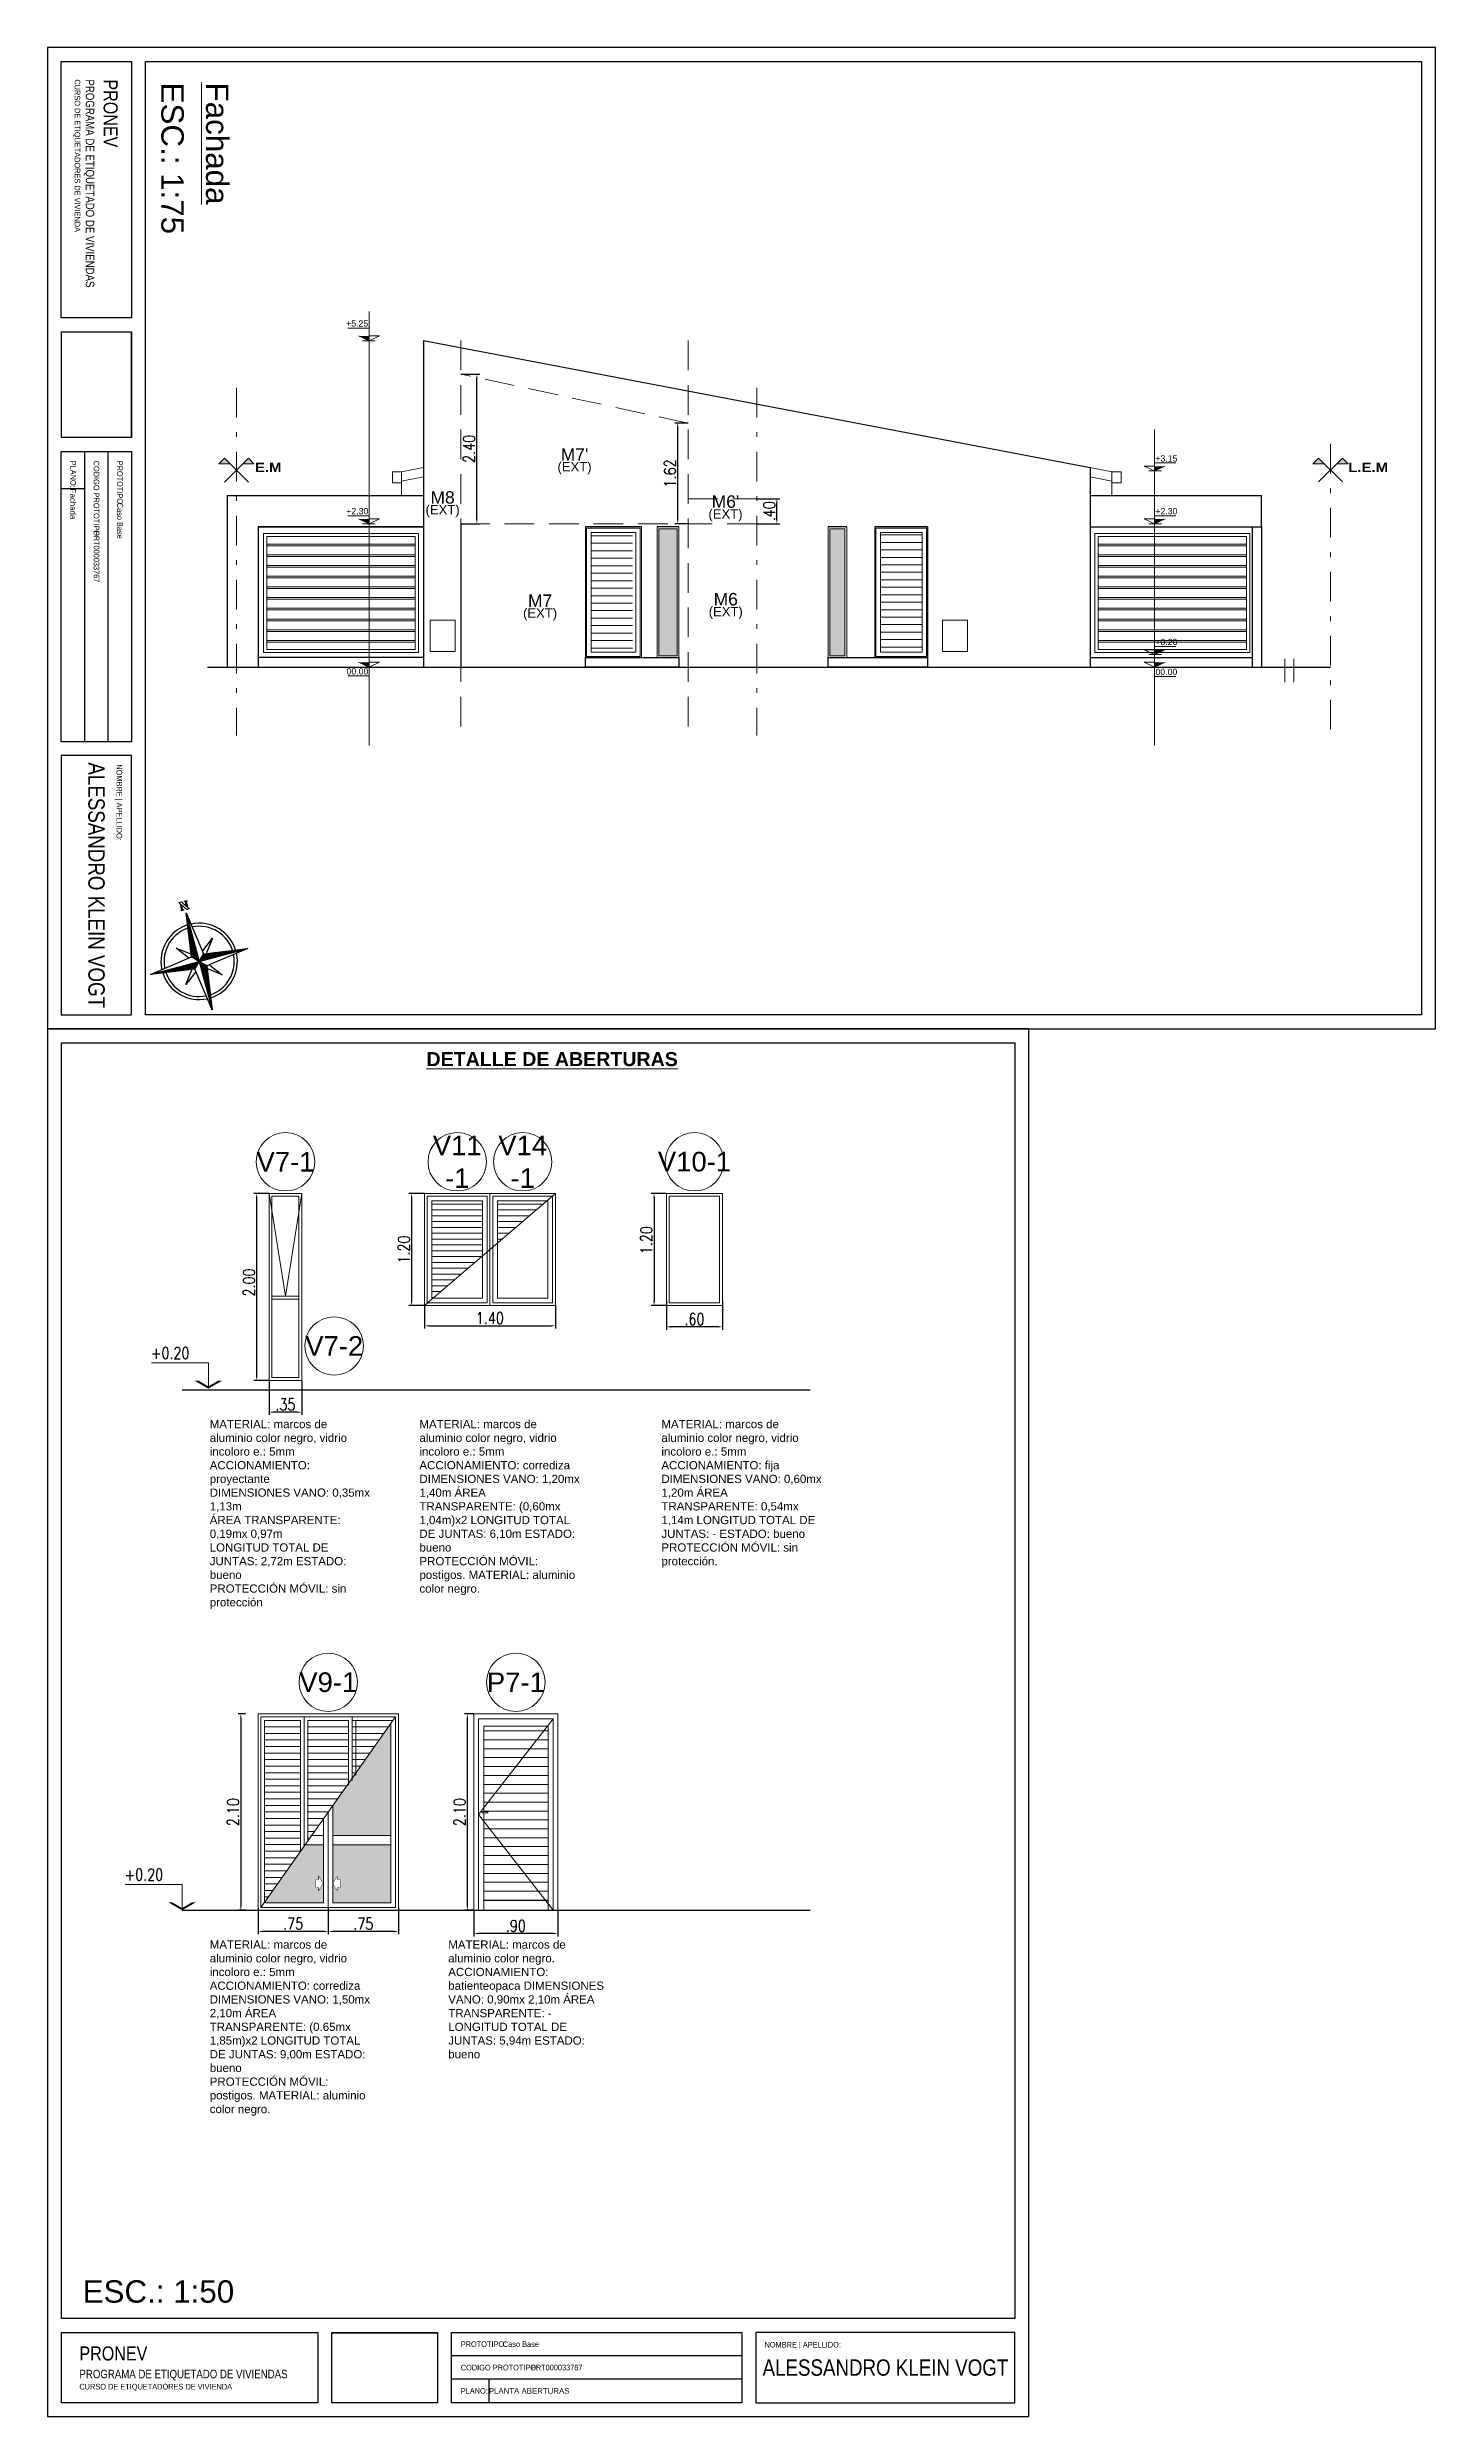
# Model space of a CAD drawing. Header units: millimetres. Extents: x 2761 to 3221, y 1635 to 1962.
# Drawn here: x 3162 to 3191.7, y 1667.9 to 1718.6 of the extents above; entities that cross this region are included whole.
import ezdxf
from ezdxf.enums import TextEntityAlignment as Align

# ---------------------------------------------------------------- set-up
doc = ezdxf.new("R2010")
doc.units = ezdxf.units.MM
for name, pattern in [('ACAD_ISO10W100', [18, 12, -3, 0, -3]), ('DASHDOT', [25.4, 12.7, -6.35, 0, -6.35]), ('DASHED', [19.05, 12.7, -6.35])]:
    doc.linetypes.add(name, pattern=pattern)
doc.layers.get('Defpoints').update_dxf_attribs({"lineweight": 5})
for name, color, linetype, lineweight in [('Aberturas', 239, 'Continuous', 18), ('Cotas', 8, 'Continuous', 15), ('Detalles', 3, 'Continuous', 15), ('Ejes', 3, 'DASHDOT', 13), ('Textos', 3, 'Continuous', 9), ('Vistas', 1, 'Continuous', 20)]:
    doc.layers.add(name, color=color, linetype=linetype, lineweight=lineweight)
doc.layers.add('No View', color=70, linetype='Continuous', plot=False)
doc.styles.add('ARIAL', font='arial.ttf')
doc.styles.add('cotas', font='romans.shx', dxfattribs={"width": 0.8})
doc.styles.get("Standard").update_dxf_attribs({"font": 'arial.ttf'})
doc.linetypes.add('ZIGZAG', pattern='A,0.00254,-5.08,[131,ltypeshp.shx,S=5.08,R=0,X=-5.08,Y=0],-10.16,[131,ltypeshp.shx,S=5.08,R=180,X=5.08,Y=0],-5.08', length=20.32254)
doc.dimstyles.new('Esc 1-50', dxfattribs={"dimtxt": 0.25, "dimasz": 0.09, "dimexe": 0.06, "dimexo": 0, "dimgap": 0.04, "dimtad": 1, "dimlfac": 0.5, "dimzin": 4, "dimdsep": 46, "dimtxsty": 'cotas', "dimcen": 2.5, "dimclrd": 7, "dimclre": 7, "dimclrt": 256, "dimaunit": 1, "dimadec": 0, "dimazin": 0, "dimtfac": 1, "dimtmove": 1, "dimatfit": 3, "dimfxl": 0.06, "dimarcsym": 0})
doc.dimstyles.new('Esc 1-75', dxfattribs={"dimtxt": 0.25, "dimasz": 0.09, "dimexe": 0.06, "dimexo": 0, "dimgap": 0.04, "dimtad": 1, "dimlfac": 0.75, "dimzin": 4, "dimdsep": 46, "dimtxsty": 'cotas', "dimcen": 2.5, "dimclrd": 7, "dimclre": 7, "dimclrt": 256, "dimaunit": 1, "dimadec": 0, "dimazin": 0, "dimtfac": 1, "dimtmove": 1, "dimatfit": 3, "dimfxl": 0.06, "dimarcsym": 0})
picture_1 = doc.add_image_def('image1.png', size_in_pixel=(356, 237))

msp = doc.modelspace()

# ---------------------------------------------------------------- texts
at = {"lineweight": 0, "insert": (3162.579, 1709.203), "char_height": 0.1202, "attachment_point": 4, "rotation": 270, "line_spacing_factor": 0.999934}
msp.add_mtext('{\\C7;Fachada}', dxfattribs=at)
at = {"lineweight": 0, "insert": (3171.475, 1668.496), "char_height": 0.1202, "attachment_point": 4, "line_spacing_factor": 0.999934}
msp.add_mtext('{\\C7;PLANTA ABERTURAS}', dxfattribs=at)
at = {"layer": 'Cotas', "color": 9, "lineweight": 20, "true_color": 0xc7c8ca}
for s, p in [('+5.25', (3168.424, 1712.674)), ('+3.15', (3185.735, 1709.785)), ('+2.30', (3168.426, 1708.657)), ('+2.30', (3185.735, 1708.657)), ('+0.20', (3185.735, 1705.857)), ('00.00', (3168.431, 1705.228)), ('00.00', (3185.738, 1705.217))]:
    msp.add_text(s, height=0.1333, dxfattribs=at).set_placement(p)
at = {"layer": 'Textos', "color": 18, "lineweight": 20, "true_color": 0x000000}
for s, height, p in [('(EXT)', 0.2, (3173.308, 1709.573)), ("M7'", 0.2667, (3173.308, 1709.804)), ('M8', 0.2667, (3170.486, 1708.884)), ('(EXT)', 0.2, (3170.486, 1708.653)), ('(EXT)', 0.2, (3176.538, 1708.564)), ("M6'", 0.2667, (3176.538, 1708.795)), ('(EXT)', 0.2, (3172.572, 1706.442)), ('M7', 0.2667, (3172.572, 1706.673)), ('(EXT)', 0.2, (3176.544, 1706.475)), ('M6', 0.2667, (3176.544, 1706.706))]:
    msp.add_text(s, height=height, dxfattribs=at).set_placement(p, align=Align.CENTER)
at = {"layer": 'Textos', "color": 7, "char_height": 0.48, "width": 9.84104, "attachment_point": 1, "rotation": 270}
for s, insert in [('ESC.: 1:75', (3164.948, 1717.894)), ('{\\LFachada}', (3165.904, 1717.894))]:
    msp.add_mtext(s, dxfattribs=dict(at, insert=insert))
at = {"layer": 'Textos', "color": 9, "true_color": 0xc7c8ca, "insert": (3167.038, 1709.758), "char_height": 0.2, "width": 2.813, "attachment_point": 3}
msp.add_mtext('{\\fArial Black|b0|i0|c0|p34;E.M}', dxfattribs=at)
at = {"layer": 'Textos', "color": 9, "linetype": 'ACAD_ISO10W100', "true_color": 0xc7c8ca, "insert": (3190.714, 1709.758), "char_height": 0.19999, "width": 2.81293, "attachment_point": 3}
msp.add_mtext('{\\fArial Black|b0|i0|c0|p34;L.E.M}', dxfattribs=at)
at = {"layer": 'Textos', "color": 7}
for s, insert, char_height, width, attachment_point in [('{\\fArial|b1|i0|c0|p34;\\LDETALLE DE ABERTURAS}', (3172.83, 1696.995), 0.3, 13.77599, 5), ('ESC.: 1:50', (3162.785, 1670.865), 0.48, 9.84104, 1)]:
    msp.add_mtext(s, dxfattribs=dict(at, insert=insert, char_height=char_height, width=width, attachment_point=attachment_point))
at = {"layer": 'Textos', "lineweight": 18, "char_height": 0.42, "attachment_point": 5, "style": 'ARIAL'}
for s, insert in [('V7-1', (3167.124, 1694.8)), ('V11\\P-1', (3170.799, 1694.8)), ('V14\\P-1', (3172.199, 1694.8)), ('V10-1', (3175.875, 1694.8)), ('V7-2', (3168.167, 1690.859)), ('V9-1', (3168.04, 1683.661)), ('P7-1', (3172.053, 1683.661))]:
    msp.add_mtext(s, dxfattribs=dict(at, insert=insert))
at = {"layer": 'Textos', "width": 3.44618, "attachment_point": 1}
for s, insert, char_height in [('MATERIAL: marcos de aluminio color negro, vidrio incoloro e.: 5mm ACCIONAMIENTO: proyectante \\PDIMENSIONES VANO: 0,35mx 1,13m \\PÁREA TRANSPARENTE: 0,19mx 0,97m \\PLONGITUD TOTAL DE JUNTAS: 2,72m ESTADO: bueno\\PPROTECCIÓN MÓVIL: sin protección', (3165.504, 1689.275), 0.17596), ('MATERIAL: marcos de aluminio color negro, vidrio incoloro e.: 5mm ACCIONAMIENTO: corrediza DIMENSIONES VANO: 1,20mx 1,40m ÁREA TRANSPARENTE: (0,60mx 1,04m)x2 LONGITUD TOTAL DE JUNTAS: 6,10m ESTADO: bueno\\PPROTECCIÓN MÓVIL: postigos. MATERIAL: aluminio color negro.', (3169.99, 1689.275), 0.175965), ('MATERIAL: marcos de aluminio color negro, vidrio incoloro e.: 5mm ACCIONAMIENTO: fija DIMENSIONES VANO: 0,60mx 1,20m ÁREA TRANSPARENTE: 0,54mx 1,14m LONGITUD TOTAL DE JUNTAS: - ESTADO: bueno\\PPROTECCIÓN MÓVIL: sin protección.', (3175.167, 1689.275), 0.175965), ('MATERIAL: marcos de aluminio color negro, vidrio incoloro e.: 5mm ACCIONAMIENTO: corrediza DIMENSIONES VANO: 1,50mx 2,10m ÁREA TRANSPARENTE: (0.65mx 1,85m)x2 LONGITUD TOTAL DE JUNTAS: 9,00m ESTADO: bueno\\PPROTECCIÓN MÓVIL: postigos. MATERIAL: aluminio color negro.', (3165.504, 1678.137), 0.175965), ('MATERIAL: marcos de aluminio color negro. ACCIONAMIENTO: batienteopaca DIMENSIONES VANO: 0,90mx 2,10m ÁREA TRANSPARENTE: -\\PLONGITUD TOTAL DE JUNTAS: 5,94m ESTADO: bueno', (3170.607, 1678.137), 0.175965)]:
    msp.add_mtext(s, dxfattribs=dict(at, insert=insert, char_height=char_height))

# ---------------------------------------------------------------- blocks, each defined once
blk = doc.blocks.new('Rotulo-PRONEV')
at = {"ltscale": 4}
for p, q in [((14.857, 1.299), (8.644, 1.299)), ((14.857, 0.801), (8.644, 0.801))]:
    blk.add_line(p, q, dxfattribs=at)
for points in [[(20.701, 2.099), (0.299, 2.099), (0.299, 29.398), (20.701, 29.398)], [(0.299, 1.797), (5.789, 1.797), (5.789, 0.294), (0.299, 0.294)], [(14.857, 0.296), (8.644, 0.296), (8.644, 1.8), (14.857, 1.8)], [(20.701, 1.8), (15.156, 1.8), (15.156, 0.296), (20.701, 0.296)]]:
    blk.add_lwpolyline(points, close=True, dxfattribs=at)
at = {"layer": 'No View'}
blk.add_line((9.444, 0.801), (9.444, 0.296), dxfattribs=at)
for points in [[(0, 0), (21, 0), (21, 29.7), (0, 29.7)], [(6.088, 1.793), (8.345, 1.793), (8.345, 0.298), (6.088, 0.298)]]:
    blk.add_lwpolyline(points, close=True, dxfattribs=at)
at = {"lineweight": 0, "line_spacing_factor": 0.999934}
for s, insert, char_height, attachment_point in [('{\\fArial Narrow|b0|i0|c0|p34;PROTOTIPO:}', (8.844, 1.55), 0.1202, 4), ('{\\fArial Narrow|b0|i0|c0|p34;Caso Base}', (9.744, 1.55), 0.1202, 4), ('{\\fArial Narrow|b0|i0|c0|p34;NOMBRE | APELLIDO:}', (15.342, 1.599), 0.1202, 1), ('{\\fArial Narrow|b0|i0|c0|p34;CODIGO PROTOTIPO}:', (8.844, 1.048), 0.1202, 4), ('{\\fArial Narrow|b0|i0|c0|p34;PRT000033767}', (10.344, 1.05), 0.1202, 4), ('{\\fArial Narrow|b0|i0|c0|p34;ALESSANDRO KLEIN VOGT}', (17.929, 1.048), 0.35, 5), ('{\\fArial Narrow|b0|i0|c0|p34;PLANO}:', (8.844, 0.55), 0.1202, 4)]:
    blk.add_mtext(s, dxfattribs=dict(at, insert=insert, char_height=char_height, attachment_point=attachment_point))
at = {"lineweight": 0, "insert": (0.685, 1.503), "char_height": 0.1803, "width": 5.63699, "attachment_point": 1, "line_spacing_factor": 0.999934}
blk.add_mtext('{\\fArial Narrow|b0|i0|c0|p34;\\H1.66667x;PRONEV\\P\\H0.6x;PROGRAMA DE ETIQUETADO DE VIVIENDAS \\P\\H0.66667x;CURSO DE ETIQUETADORES DE VIVIENDA}', dxfattribs=at)
image = blk.add_image(picture_1, insert=(6.088, 0.298), size_in_units=(2.257, 1.502))
image.dxf.flags = 7
blk = doc.blocks.new('*D290')
at = {"layer": 'Cotas', "color": 7, "lineweight": -2, "transparency": 16777216}
for p, q in [((3166.269, 1682.983), (3166.109, 1682.983)), ((3166.169, 1682.893), (3166.169, 1678.873)), ((3166.269, 1678.783), (3166.109, 1678.783))]:
    blk.add_line(p, q, dxfattribs=at)
at = {"layer": 'Cotas', "color": 7, "transparency": 16777216}
for points in [[(3166.154, 1682.893), (3166.184, 1682.893), (3166.169, 1682.983)], [(3166.154, 1678.873), (3166.184, 1678.873), (3166.169, 1678.783)]]:
    blk.add_solid(points, dxfattribs=at)
at = {"layer": 'Defpoints', "color": 0, "transparency": 16777216}
for p in [(3166.269, 1682.983), (3166.169, 1678.783), (3166.269, 1678.783)]:
    blk.add_point(p, dxfattribs=at)
at = {"layer": 'Cotas', "transparency": 16777216, "insert": (3166.004, 1680.883), "char_height": 0.25, "attachment_point": 5, "rotation": 90, "style": 'cotas'}
blk.add_mtext('2.10', dxfattribs=at)
blk = doc.blocks.new('Sbpln082')
at = {"color": 0, "linetype": 'ByBlock', "const_width": 0.019}
blk.add_lwpolyline([(0, 0), (-0.23, 0.38), (-0.23, 0.21), (-0.38, 0.21), (-0.38, 0), (-0.38, -0.21), (-0.23, -0.21), (-0.23, -0.38)], close=True, dxfattribs=at)
blk.add_lwpolyline([(0, 0), (-0.23, 0.38), (-0.23, 0.21), (-0.38, 0.21), (-0.38, 0), (-0.38, -0.21), (-0.23, -0.21), (-0.23, -0.38)], close=True, dxfattribs=at)
blk = doc.blocks.new('*D292')
at = {"layer": 'Cotas', "color": 7, "lineweight": -2, "transparency": 16777216}
for p, q in [((3166.539, 1678.843), (3166.539, 1678.268)), ((3168.039, 1678.843), (3168.039, 1678.268)), ((3167.949, 1678.328), (3166.629, 1678.328))]:
    blk.add_line(p, q, dxfattribs=at)
at = {"layer": 'Cotas', "color": 7, "transparency": 16777216}
for points in [[(3166.629, 1678.343), (3166.629, 1678.313), (3166.539, 1678.328)], [(3167.949, 1678.343), (3167.949, 1678.313), (3168.039, 1678.328)]]:
    blk.add_solid(points, dxfattribs=at)
at = {"layer": 'Defpoints', "color": 0, "transparency": 16777216}
for p in [(3166.539, 1678.843), (3168.039, 1678.843), (3166.539, 1678.328)]:
    blk.add_point(p, dxfattribs=at)
at = {"layer": 'Cotas', "transparency": 16777216, "insert": (3167.289, 1678.493), "char_height": 0.25, "attachment_point": 5, "style": 'cotas'}
blk.add_mtext('.75', dxfattribs=at)
blk = doc.blocks.new('*D291')
at = {"layer": 'Cotas', "color": 7, "lineweight": -2, "transparency": 16777216}
for p, q in [((3168.039, 1678.843), (3168.039, 1678.268)), ((3169.539, 1678.843), (3169.539, 1678.268)), ((3169.449, 1678.328), (3168.129, 1678.328))]:
    blk.add_line(p, q, dxfattribs=at)
at = {"layer": 'Cotas', "color": 7, "transparency": 16777216}
for points in [[(3168.129, 1678.343), (3168.129, 1678.313), (3168.039, 1678.328)], [(3169.449, 1678.343), (3169.449, 1678.313), (3169.539, 1678.328)]]:
    blk.add_solid(points, dxfattribs=at)
at = {"layer": 'Defpoints', "color": 0, "transparency": 16777216}
for p in [(3168.039, 1678.843), (3169.539, 1678.843), (3168.039, 1678.328)]:
    blk.add_point(p, dxfattribs=at)
at = {"layer": 'Cotas', "transparency": 16777216, "insert": (3168.789, 1678.493), "char_height": 0.25, "attachment_point": 5, "style": 'cotas'}
blk.add_mtext('.75', dxfattribs=at)
blk = doc.blocks.new('*D293')
at = {"layer": 'Cotas', "color": 7, "lineweight": -2, "transparency": 16777216}
for p, q in [((3171.152, 1682.983), (3170.955, 1682.983)), ((3171.015, 1682.893), (3171.015, 1678.873)), ((3171.152, 1678.783), (3170.955, 1678.783))]:
    blk.add_line(p, q, dxfattribs=at)
at = {"layer": 'Cotas', "color": 7, "transparency": 16777216}
for points in [[(3171, 1682.893), (3171.03, 1682.893), (3171.015, 1682.983)], [(3171, 1678.873), (3171.03, 1678.873), (3171.015, 1678.783)]]:
    blk.add_solid(points, dxfattribs=at)
at = {"layer": 'Defpoints', "color": 0, "transparency": 16777216}
for p in [(3171.152, 1682.983), (3171.015, 1678.783), (3171.152, 1678.783)]:
    blk.add_point(p, dxfattribs=at)
at = {"layer": 'Cotas', "transparency": 16777216, "insert": (3170.85, 1680.883), "char_height": 0.25, "attachment_point": 5, "rotation": 90, "style": 'cotas'}
blk.add_mtext('2.10', dxfattribs=at)
blk = doc.blocks.new('*D294')
at = {"layer": 'Cotas', "color": 7, "lineweight": -2, "transparency": 16777216}
for p, q in [((3171.152, 1678.783), (3171.152, 1678.224)), ((3172.952, 1678.783), (3172.952, 1678.224)), ((3172.862, 1678.284), (3171.242, 1678.284))]:
    blk.add_line(p, q, dxfattribs=at)
at = {"layer": 'Cotas', "color": 7, "transparency": 16777216}
for points in [[(3171.242, 1678.299), (3171.242, 1678.269), (3171.152, 1678.284)], [(3172.862, 1678.299), (3172.862, 1678.269), (3172.952, 1678.284)]]:
    blk.add_solid(points, dxfattribs=at)
at = {"layer": 'Defpoints', "color": 0, "transparency": 16777216}
for p in [(3171.152, 1678.783), (3172.952, 1678.783), (3171.152, 1678.284)]:
    blk.add_point(p, dxfattribs=at)
at = {"layer": 'Cotas', "transparency": 16777216, "insert": (3172.052, 1678.449), "char_height": 0.25, "attachment_point": 5, "style": 'cotas'}
blk.add_mtext('.90', dxfattribs=at)
blk = doc.blocks.new('*D299')
at = {"layer": 'Cotas', "color": 7, "lineweight": -2, "transparency": 16777216}
for p, q in [((3170.098, 1694.122), (3169.762, 1694.122)), ((3169.822, 1694.032), (3169.822, 1691.812)), ((3170.098, 1691.722), (3169.762, 1691.722))]:
    blk.add_line(p, q, dxfattribs=at)
at = {"layer": 'Cotas', "color": 7, "transparency": 16777216}
for points in [[(3169.807, 1694.032), (3169.837, 1694.032), (3169.822, 1694.122)], [(3169.807, 1691.812), (3169.837, 1691.812), (3169.822, 1691.722)]]:
    blk.add_solid(points, dxfattribs=at)
at = {"layer": 'Defpoints', "color": 0, "transparency": 16777216}
for p in [(3170.098, 1694.122), (3169.822, 1691.722), (3170.098, 1691.722)]:
    blk.add_point(p, dxfattribs=at)
at = {"layer": 'Cotas', "transparency": 16777216, "insert": (3169.657, 1692.922), "char_height": 0.25, "attachment_point": 5, "rotation": 90, "style": 'cotas'}
blk.add_mtext('1.20', dxfattribs=at)
blk = doc.blocks.new('*D300')
at = {"layer": 'Cotas', "color": 7, "lineweight": -2, "transparency": 16777216}
for p, q in [((3170.098, 1691.722), (3170.098, 1691.23)), ((3172.898, 1691.722), (3172.898, 1691.23)), ((3170.188, 1691.29), (3172.808, 1691.29))]:
    blk.add_line(p, q, dxfattribs=at)
at = {"layer": 'Cotas', "color": 7, "transparency": 16777216}
for points in [[(3170.188, 1691.305), (3170.188, 1691.275), (3170.098, 1691.29)], [(3172.808, 1691.305), (3172.808, 1691.275), (3172.898, 1691.29)]]:
    blk.add_solid(points, dxfattribs=at)
at = {"layer": 'Defpoints', "color": 0, "transparency": 16777216}
for p in [(3170.098, 1691.722), (3172.898, 1691.722), (3172.898, 1691.29)]:
    blk.add_point(p, dxfattribs=at)
at = {"layer": 'Cotas', "transparency": 16777216, "insert": (3171.498, 1691.455), "char_height": 0.25, "attachment_point": 5, "style": 'cotas'}
blk.add_mtext('1.40', dxfattribs=at)
blk = doc.blocks.new('*D295')
at = {"layer": 'Cotas', "color": 7, "lineweight": -2, "transparency": 16777216}
for p, q in [((3175.275, 1694.122), (3174.95, 1694.122)), ((3175.01, 1694.032), (3175.01, 1691.812)), ((3175.275, 1691.722), (3174.95, 1691.722))]:
    blk.add_line(p, q, dxfattribs=at)
at = {"layer": 'Cotas', "color": 7, "transparency": 16777216}
for points in [[(3174.995, 1694.032), (3175.025, 1694.032), (3175.01, 1694.122)], [(3174.995, 1691.812), (3175.025, 1691.812), (3175.01, 1691.722)]]:
    blk.add_solid(points, dxfattribs=at)
at = {"layer": 'Defpoints', "color": 0, "transparency": 16777216}
for p in [(3175.275, 1694.122), (3175.01, 1691.722), (3175.275, 1691.722)]:
    blk.add_point(p, dxfattribs=at)
at = {"layer": 'Cotas', "transparency": 16777216, "insert": (3174.845, 1693.122), "char_height": 0.25, "attachment_point": 5, "rotation": 90, "style": 'cotas'}
blk.add_mtext('1.20', dxfattribs=at)
blk = doc.blocks.new('*D296')
at = {"layer": 'Cotas', "color": 7, "lineweight": -2, "transparency": 16777216}
for p, q in [((3175.275, 1691.822), (3175.275, 1691.207)), ((3176.472, 1691.822), (3176.472, 1691.207)), ((3176.382, 1691.267), (3175.365, 1691.267))]:
    blk.add_line(p, q, dxfattribs=at)
at = {"layer": 'Cotas', "color": 7, "transparency": 16777216}
for points in [[(3175.365, 1691.282), (3175.365, 1691.252), (3175.275, 1691.267)], [(3176.382, 1691.282), (3176.382, 1691.252), (3176.472, 1691.267)]]:
    blk.add_solid(points, dxfattribs=at)
at = {"layer": 'Defpoints', "color": 0, "transparency": 16777216}
for p in [(3175.275, 1691.822), (3176.472, 1691.822), (3175.275, 1691.267)]:
    blk.add_point(p, dxfattribs=at)
at = {"layer": 'Cotas', "transparency": 16777216, "insert": (3175.874, 1691.432), "char_height": 0.25, "attachment_point": 5, "style": 'cotas'}
blk.add_mtext('.60', dxfattribs=at)
blk = doc.blocks.new('*D297')
at = {"layer": 'Cotas', "color": 7, "lineweight": -2, "transparency": 16777216}
for p, q in [((3166.774, 1694.122), (3166.448, 1694.122)), ((3166.508, 1694.032), (3166.508, 1690.212)), ((3166.774, 1690.122), (3166.448, 1690.122))]:
    blk.add_line(p, q, dxfattribs=at)
at = {"layer": 'Cotas', "color": 7, "transparency": 16777216}
for points in [[(3166.493, 1694.032), (3166.523, 1694.032), (3166.508, 1694.122)], [(3166.493, 1690.212), (3166.523, 1690.212), (3166.508, 1690.122)]]:
    blk.add_solid(points, dxfattribs=at)
at = {"layer": 'Defpoints', "color": 0, "transparency": 16777216}
for p in [(3166.774, 1694.122), (3166.508, 1690.122), (3166.774, 1690.122)]:
    blk.add_point(p, dxfattribs=at)
at = {"layer": 'Cotas', "transparency": 16777216, "insert": (3166.343, 1692.217), "char_height": 0.25, "attachment_point": 5, "rotation": 90, "style": 'cotas'}
blk.add_mtext('2.00', dxfattribs=at)
blk = doc.blocks.new('*D298')
at = {"layer": 'Cotas', "color": 7, "lineweight": -2, "transparency": 16777216}
for p, q in [((3166.774, 1690.122), (3166.774, 1689.382)), ((3167.471, 1690.122), (3167.471, 1689.382)), ((3167.381, 1689.442), (3166.864, 1689.442))]:
    blk.add_line(p, q, dxfattribs=at)
at = {"layer": 'Cotas', "color": 7, "transparency": 16777216}
for points in [[(3166.864, 1689.457), (3166.864, 1689.427), (3166.774, 1689.442)], [(3167.381, 1689.457), (3167.381, 1689.427), (3167.471, 1689.442)]]:
    blk.add_solid(points, dxfattribs=at)
at = {"layer": 'Defpoints', "color": 0, "transparency": 16777216}
for p in [(3166.774, 1690.122), (3167.471, 1690.122), (3166.774, 1689.442)]:
    blk.add_point(p, dxfattribs=at)
at = {"layer": 'Cotas', "transparency": 16777216, "insert": (3167.122, 1689.607), "char_height": 0.25, "attachment_point": 5, "style": 'cotas'}
blk.add_mtext('.35', dxfattribs=at)
blk = doc.blocks.new('Nivel-i')
at = {"color": 0, "linetype": 'ByBlock'}
for q in [(-1.219, 0.55), (0, 0)]:
    blk.add_line((0, 0.55), q, dxfattribs=at)
for points in [[(-0.292, 0.168), (-0.208, 0.168), (0, 0), (0, 0.048)], [(0.292, 0.168), (0.208, 0.168), (0, 0), (0, 0.048)]]:
    blk.add_solid(points, dxfattribs=at)
at = {"color": 0, "linetype": 'ByBlock', "style": 'cotas', "width": 0.8}
blk.add_attdef('NIVEL', (-1.227, 0.638), '', height=0.25, dxfattribs=at)
blk = doc.blocks.new('*X5')
at = {"color": 0, "linetype": 'ByBlock'}
for p, q in [((-217.53, 160.5), (-217.53, 160.5)), ((-217.52, 160.498), (-217.52, 160.5)), ((-217.51, 160.497), (-217.51, 160.5)), ((-217.5, 160.496), (-217.5, 160.5)), ((-217.49, 160.494), (-217.49, 160.5)), ((-217.48, 160.493), (-217.48, 160.5)), ((-217.47, 160.491), (-217.47, 160.5)), ((-217.46, 160.49), (-217.46, 160.5)), ((-217.45, 160.488), (-217.45, 160.5)), ((-217.44, 160.487), (-217.44, 160.5)), ((-217.43, 160.486), (-217.43, 160.5)), ((-217.42, 160.484), (-217.42, 160.5)), ((-217.41, 160.483), (-217.41, 160.5)), ((-217.4, 160.481), (-217.4, 160.5)), ((-217.39, 160.48), (-217.39, 160.5)), ((-217.38, 160.478), (-217.38, 160.5)), ((-217.37, 160.477), (-217.37, 160.5)), ((-217.36, 160.476), (-217.36, 160.5)), ((-217.35, 160.474), (-217.35, 160.5)), ((-217.34, 160.473), (-217.34, 160.5)), ((-217.33, 160.471), (-217.33, 160.5)), ((-217.32, 160.47), (-217.32, 160.5)), ((-217.31, 160.468), (-217.31, 160.5)), ((-217.3, 160.467), (-217.3, 160.5)), ((-217.29, 160.466), (-217.29, 160.5)), ((-217.28, 160.464), (-217.28, 160.5)), ((-217.27, 160.463), (-217.27, 160.5)), ((-217.26, 160.461), (-217.26, 160.5)), ((-217.25, 160.46), (-217.25, 160.5)), ((-217.24, 160.458), (-217.24, 160.5)), ((-217.23, 160.457), (-217.23, 160.5)), ((-217.22, 160.456), (-217.22, 160.5)), ((-217.21, 160.454), (-217.21, 160.5)), ((-217.2, 160.453), (-217.2, 160.5)), ((-217.19, 160.451), (-217.19, 160.5)), ((-217.18, 160.45), (-217.18, 160.5)), ((-217.17, 160.448), (-217.17, 160.5)), ((-217.16, 160.447), (-217.16, 160.5)), ((-217.15, 160.446), (-217.15, 160.5)), ((-217.14, 160.444), (-217.14, 160.5)), ((-217.13, 160.443), (-217.13, 160.5)), ((-217.12, 160.441), (-217.12, 160.5)), ((-217.11, 160.44), (-217.11, 160.5)), ((-217.1, 160.438), (-217.1, 160.5)), ((-217.09, 160.441), (-217.09, 160.5)), ((-217.08, 160.451), (-217.08, 160.5)), ((-217.07, 160.461), (-217.07, 160.5)), ((-217.06, 160.471), (-217.06, 160.5)), ((-217.05, 160.481), (-217.05, 160.5)), ((-217.04, 160.491), (-217.04, 160.5))]:
    blk.add_line(p, q, dxfattribs=at)
blk = doc.blocks.new('Sbpln014')
at = {"color": 0, "linetype": 'ByBlock'}
for p, q in [((-0.156, 0.156), (0, 1.25)), ((0, 1.25), (0.156, 0.156)), ((0, 1.25), (0, 0)), ((-1.25, 0), (-0.156, 0.156)), ((-0.156, -0.156), (-1.25, 0)), ((0, 0), (-1.25, 0)), ((-0.234, 0.156), (-0.469, 0.469)), ((-0.469, 0.469), (-0.156, 0.234)), ((-0.156, 0.156), (0, 0)), ((-0.156, -0.156), (0, 0)), ((0, 0), (0.156, 0.156)), ((0, 0), (0.156, -0.156)), ((0, 0), (0, -1.25)), ((1.25, 0), (0, 0)), ((0.156, 0.234), (0.469, 0.469)), ((0.156, 0.156), (1.25, 0)), ((0.469, 0.469), (0.234, 0.156)), ((-0.469, -0.469), (-0.234, -0.156)), ((-0.156, -0.234), (-0.469, -0.469)), ((0, -1.25), (-0.156, -0.156)), ((0.156, -0.156), (0, -1.25)), ((1.25, 0), (0.156, -0.156)), ((0.469, -0.469), (0.156, -0.234)), ((0.234, -0.156), (0.469, -0.469))]:
    blk.add_line(p, q, dxfattribs=at)
blk.add_lwpolyline([(1.348, 0.064), (1.348, 0.044), (1.328, 0.044), (1.328, 0.103), (1.348, 0.103), (1.348, 0.083), (1.523, 0.083), (1.523, 0.103), (1.543, 0.103), (1.543, 0.044), (1.387, -0.053), (1.523, -0.053), (1.523, -0.034), (1.543, -0.034), (1.543, -0.092), (1.523, -0.092), (1.523, -0.073), (1.348, -0.073), (1.348, -0.092), (1.328, -0.092), (1.328, -0.034), (1.484, 0.064), (1.348, 0.064)], dxfattribs=at)
for radius, start, end in [(0.95, 92.58912, 177.41088), (0.873, 93.5464, 176.4536), (0.95, 0, 87.41088), (0.873, 0, 86.4536), (0.95, 182.58912, 267.41088), (0.873, 183.5464, 266.4536), (0.95, 270, 357.41088), (0.873, 270, 356.4536)]:
    blk.add_arc((0, 0), radius, start, end, dxfattribs=at)
for p, xscale, yscale, zscale, rotation in [((-401.25, -542.578), 2.499999999999996, 2.499999999999996, 2.499999999999996, 270), ((-542.578, 401.25), 2.5, 2.5, 2.5, 180), ((401.25, 542.578), 2.5, 2.5, 2.5, 90)]:
    blk.add_blockref('*X5', p, dxfattribs=dict(at, xscale=xscale, yscale=yscale, zscale=zscale, rotation=rotation))
at = {"color": 0, "linetype": 'ByBlock', "xscale": 2.5, "yscale": 2.5, "zscale": 2.5}
blk.add_blockref('*X5', (542.578, -401.25), dxfattribs=at)
blk = doc.blocks.new('*D328')
at = {"layer": 'Cotas', "color": 7, "lineweight": -2, "transparency": 16777216}
for p, q in [((3177.208, 1708.988), (3177.698, 1708.988)), ((3177.638, 1708.545), (3177.638, 1708.898)), ((3177.208, 1708.455), (3177.698, 1708.455))]:
    blk.add_line(p, q, dxfattribs=at)
at = {"layer": 'Cotas', "color": 7, "transparency": 16777216}
for points in [[(3177.623, 1708.898), (3177.653, 1708.898), (3177.638, 1708.988)], [(3177.623, 1708.545), (3177.653, 1708.545), (3177.638, 1708.455)]]:
    blk.add_solid(points, dxfattribs=at)
at = {"layer": 'Defpoints', "color": 0, "transparency": 16777216}
for p in [(3177.208, 1708.988), (3177.638, 1708.988), (3177.208, 1708.455)]:
    blk.add_point(p, dxfattribs=at)
at = {"layer": 'Cotas', "transparency": 16777216, "insert": (3177.473, 1708.721), "char_height": 0.25, "attachment_point": 5, "rotation": 90, "style": 'cotas'}
blk.add_mtext('.40', dxfattribs=at)
blk = doc.blocks.new('*D329')
at = {"layer": 'Cotas', "color": 7, "lineweight": -2, "transparency": 16777216}
for p, q in [((3175.741, 1710.608), (3175.456, 1710.608)), ((3175.516, 1708.545), (3175.516, 1710.518)), ((3175.741, 1708.455), (3175.456, 1708.455))]:
    blk.add_line(p, q, dxfattribs=at)
at = {"layer": 'Cotas', "color": 7, "transparency": 16777216}
for points in [[(3175.501, 1710.518), (3175.531, 1710.518), (3175.516, 1710.608)], [(3175.501, 1708.545), (3175.531, 1708.545), (3175.516, 1708.455)]]:
    blk.add_solid(points, dxfattribs=at)
at = {"layer": 'Defpoints', "color": 0, "transparency": 16777216}
for p in [(3175.516, 1710.608), (3175.741, 1710.608), (3175.741, 1708.455)]:
    blk.add_point(p, dxfattribs=at)
at = {"layer": 'Cotas', "transparency": 16777216, "insert": (3175.351, 1709.531), "char_height": 0.25, "attachment_point": 5, "rotation": 90, "style": 'cotas'}
blk.add_mtext('1.62', dxfattribs=at)
blk = doc.blocks.new('*D330')
at = {"layer": 'Cotas', "color": 7, "lineweight": -2, "transparency": 16777216}
for p, q in [((3170.875, 1711.658), (3171.279, 1711.658)), ((3171.219, 1708.545), (3171.219, 1711.568)), ((3170.875, 1708.455), (3171.279, 1708.455))]:
    blk.add_line(p, q, dxfattribs=at)
at = {"layer": 'Cotas', "color": 7, "transparency": 16777216}
for points in [[(3171.204, 1711.568), (3171.234, 1711.568), (3171.219, 1711.658)], [(3171.204, 1708.545), (3171.234, 1708.545), (3171.219, 1708.455)]]:
    blk.add_solid(points, dxfattribs=at)
at = {"layer": 'Defpoints', "color": 0, "transparency": 16777216}
for p in [(3170.875, 1711.658), (3171.219, 1711.658), (3170.875, 1708.455)]:
    blk.add_point(p, dxfattribs=at)
at = {"layer": 'Cotas', "transparency": 16777216, "insert": (3171.054, 1710.056), "char_height": 0.25, "attachment_point": 5, "rotation": 90, "style": 'cotas'}
blk.add_mtext('2.40', dxfattribs=at)

# ---------------------------------------------------------------- dimensions: what is measured, and where the dimension line sits
at = {"layer": 'Cotas', "color": 0}
for base, p1, p2, picture, middle in [((3171.219, 1711.658), (3170.875, 1708.455), (3170.875, 1711.658), '*D330', (3171.054, 1710.056)), ((3175.5158, 1710.6081), (3175.7412, 1708.4547), (3175.7412, 1710.6081), '*D329', (3175.3508, 1709.5314)), ((3177.638, 1708.988), (3177.208, 1708.455), (3177.208, 1708.988), '*D328', (3177.473, 1708.721))]:
    dim = msp.add_linear_dim(base=base, p1=p1, p2=p2, angle=90, dimstyle='Esc 1-75', dxfattribs=at)
    dim.commit()
    dim.dimension.update_dxf_attribs({"geometry": picture, "text_midpoint": middle})
at = {"layer": 'Cotas'}
for base, p1, p2, picture, middle in [((3166.508, 1690.122), (3166.774, 1694.122), (3166.774, 1690.122), '*D297', (3166.508, 1692.217)), ((3175.01, 1691.722), (3175.275, 1694.122), (3175.275, 1691.722), '*D295', (3175.01, 1693.122))]:
    dim = msp.add_linear_dim(base=base, p1=p1, p2=p2, angle=90, dimstyle='Esc 1-50', dxfattribs=at)
    dim.commit()
    dim.dimension.update_dxf_attribs({"geometry": picture, "text_midpoint": middle, "dimtype": 160})
for base, p1, p2, picture, middle in [((3169.822, 1691.722), (3170.098, 1694.122), (3170.098, 1691.722), '*D299', (3169.657, 1692.922)), ((3166.169, 1678.783), (3166.269, 1682.983), (3166.269, 1678.783), '*D290', (3166.004, 1680.883)), ((3171.015, 1678.783), (3171.152, 1682.983), (3171.152, 1678.783), '*D293', (3170.85, 1680.883))]:
    dim = msp.add_linear_dim(base=base, p1=p1, p2=p2, angle=90, dimstyle='Esc 1-50', dxfattribs=at)
    dim.commit()
    dim.dimension.update_dxf_attribs({"geometry": picture, "text_midpoint": middle})
for base, p1, p2, picture, middle in [((3172.898, 1691.29), (3170.098, 1691.722), (3172.898, 1691.722), '*D300', (3171.498, 1691.455)), ((3175.275, 1691.267), (3176.472, 1691.822), (3175.275, 1691.822), '*D296', (3175.874, 1691.432)), ((3166.774, 1689.442), (3167.471, 1690.122), (3166.774, 1690.122), '*D298', (3167.122, 1689.607)), ((3166.539, 1678.328), (3168.039, 1678.843), (3166.539, 1678.843), '*D292', (3167.289, 1678.493)), ((3168.039, 1678.328), (3169.539, 1678.843), (3168.039, 1678.843), '*D291', (3168.789, 1678.493)), ((3171.152, 1678.284), (3172.952, 1678.783), (3171.152, 1678.783), '*D294', (3172.052, 1678.449))]:
    dim = msp.add_linear_dim(base=base, p1=p1, p2=p2, dimstyle='Esc 1-50', dxfattribs=at)
    dim.commit()
    dim.dimension.update_dxf_attribs({"geometry": picture, "text_midpoint": middle})

# ---------------------------------------------------------------- hatches: boundary and pattern name
at = {"layer": 'Aberturas', "lineweight": 20, "true_color": 0xc7c8ca}
h = msp.add_hatch(dxfattribs=at)
h.set_pattern_fill('_USER', color=9, scale=0.159992, style=0, pattern_type=0)
h.set_pattern_definition([(0, (2997.02072, 543.6126), (0, 0.159992), [])])
h.paths.add_polyline_path([(3174.547, 1708.268), (3174.547, 1705.708), (3173.654, 1705.708), (3173.654, 1708.268)])
h = msp.add_hatch(dxfattribs=at)
h.set_pattern_fill('_USER', color=9, scale=0.159992, style=0, pattern_type=0)
h.set_pattern_definition([(0, (3172.23563, 888.57493), (0, 0.159992), [])])
h.paths.add_polyline_path([(3180.745, 1708.268), (3180.745, 1705.708), (3179.852, 1705.708), (3179.852, 1708.268)])
at = {"layer": 'Cotas', "true_color": 0xc7c8ca}
for points in [[(3168.914, 1712.472), (3168.914, 1712.371), (3168.69, 1712.472)], [(3185.72, 1709.685), (3185.72, 1709.583), (3185.943, 1709.685)], [(3168.914, 1708.556), (3168.914, 1708.455), (3168.69, 1708.556)], [(3185.72, 1708.556), (3185.72, 1708.455), (3185.943, 1708.556)], [(3185.72, 1705.757), (3185.72, 1705.655), (3185.943, 1705.757)], [(3168.914, 1705.49), (3168.914, 1705.388), (3168.69, 1705.49)], [(3185.72, 1705.49), (3185.72, 1705.388), (3185.943, 1705.49)]]:
    msp.add_hatch(color=9, dxfattribs=at).paths.add_polyline_path(points)
at = {"layer": 'Cotas', "lineweight": 20, "true_color": 0xc7c8ca}
h = msp.add_hatch(color=9, dxfattribs=at)
h.dxf.hatch_style = 1
h.set_gradient(color1=(132, 132, 132), color2=(214, 214, 214), rotation=270, tint=1)
h.paths.add_polyline_path([(3175.114, 1705.628), (3175.501, 1705.628), (3175.501, 1708.348), (3175.114, 1708.348)])
h.paths.add_polyline_path([(3179.092, 1708.348), (3178.772, 1708.348), (3178.772, 1705.628), (3179.092, 1705.628)])
at = {"layer": 'Detalles', "lineweight": 5}
h = msp.add_hatch(dxfattribs=at)
h.set_pattern_fill('LINE', color=256, style=0)
h.set_pattern_definition([(180, (3236.25004, 1669.52093), (0, 0.125), [])])
h.paths.add_polyline_path([(3171.338, 1693.962), (3170.258, 1693.962), (3170.258, 1691.882), (3170.284, 1691.882), (3171.338, 1692.785)])
h = msp.add_hatch(dxfattribs=at)
h.set_pattern_fill('LINE', color=256, style=0)
h.set_pattern_definition([(7e-15, (3108.14534, 1669.52093), (0, 0.125), [])])
h.paths.add_polyline_path([(3172.711, 1693.962), (3171.658, 1693.962), (3171.658, 1693.059)])
at = {"layer": 'Detalles'}
h = msp.add_hatch(dxfattribs=at)
h.set_pattern_fill('_USER', color=256, scale=0.14, style=0, pattern_type=0)
h.set_pattern_definition([(0, (3263.12139, 1856.86688), (0, 0.14), [])])
h.paths.add_polyline_path([(3167.446, 1682.843), (3166.679, 1682.843), (3166.679, 1680.391), (3167.446, 1680.391)])
h.paths.add_polyline_path([(3168.472, 1682.843), (3167.606, 1682.843), (3167.606, 1680.269), (3168.472, 1681.497)])
h.paths.add_polyline_path([(3169.479, 1682.923), (3168.552, 1682.923), (3168.552, 1681.61)])
h.paths.add_polyline_path([(3167.446, 1680.391), (3166.679, 1680.391), (3166.679, 1680.191), (3167.446, 1680.191)])
h.paths.add_polyline_path([(3167.446, 1680.043), (3167.446, 1680.191), (3166.679, 1680.191), (3166.679, 1678.957)])
at = {"layer": 'Detalles', "linetype": 'ZIGZAG'}
h = msp.add_hatch(color=8, dxfattribs=at)
h.set_gradient(color1=(128, 128, 128), one_color=1, tint=1)
h.paths.add_polyline_path([(3169.379, 1682.782), (3168.139, 1681.025), (3168.139, 1680.383), (3169.379, 1680.383)])
h.paths.add_polyline_path([(3168.139, 1680.183), (3168.139, 1679.358), (3168.233, 1679.512), (3168.233, 1679.442), (3168.296, 1679.442), (3168.296, 1679.356), (3168.296, 1679.269), (3168.233, 1679.269), (3168.233, 1679.199), (3168.139, 1679.354), (3168.139, 1678.943), (3169.379, 1678.943), (3169.379, 1680.183)])
h.paths.add_polyline_path([(3167.939, 1680.183), (3167.545, 1680.183), (3166.699, 1678.985), (3166.699, 1678.943), (3167.939, 1678.943)])
h.paths.add_polyline_path([(3167.835, 1679.512), (3167.93, 1679.356), (3167.835, 1679.199), (3167.835, 1679.269), (3167.772, 1679.269), (3167.772, 1679.356), (3167.772, 1679.442), (3167.835, 1679.442)], flags=16)
at = {"layer": 'Detalles', "lineweight": 5}
h = msp.add_hatch(dxfattribs=at)
h.set_pattern_fill('ANSI31', color=256, scale=0.06, angle=135, style=0)
h.set_pattern_definition([(180, (2990.1006, 1926.2702), (0, -0.1905), [])])
h.paths.add_polyline_path([(3172.688, 1678.993), (3171.369, 1680.683), (3171.369, 1678.993)])
h.paths.add_polyline_path([(3172.688, 1678.993), (3172.746, 1678.993), (3172.746, 1682.725), (3172.728, 1682.725), (3171.369, 1680.983), (3171.369, 1680.9), (3171.456, 1680.9), (3171.456, 1680.867), (3171.369, 1680.867), (3171.369, 1680.683)])
h.paths.add_polyline_path([(3172.728, 1682.725), (3171.369, 1682.725), (3171.369, 1680.983)], flags=17)
at = {"layer": 'Textos', "true_color": 0xc7c8ca}
h = msp.add_hatch(color=9, dxfattribs=at)
h.paths.add_polyline_path([(3165.819, 1709.858), (3165.699, 1709.736), (3165.942, 1709.736)])
h.paths.add_polyline_path([(3166.331, 1709.858), (3166.208, 1709.736), (3166.45, 1709.736)])
h = msp.add_hatch(color=9, dxfattribs=at)
h.paths.add_polyline_path([(3189.227, 1709.858), (3189.107, 1709.736), (3189.35, 1709.736)])
h.paths.add_polyline_path([(3189.739, 1709.858), (3189.616, 1709.736), (3189.858, 1709.736)])

# ---------------------------------------------------------------- linework, layer by layer
at = {"layer": 'Aberturas', "color": 9, "lineweight": 20, "true_color": 0xc7c8ca}
for p, q in [((3173.542, 1708.388), (3173.542, 1705.588)), ((3174.741, 1708.388), (3174.741, 1705.588)), ((3174.741, 1705.588), (3174.741, 1708.388)), ((3175.074, 1708.388), (3175.074, 1705.588)), ((3175.541, 1705.588), (3175.541, 1708.388)), ((3178.732, 1708.388), (3178.732, 1705.588)), ((3179.132, 1705.588), (3179.132, 1708.388)), ((3179.732, 1708.388), (3179.732, 1705.588)), ((3169.902, 1708.019), (3166.724, 1708.019)), ((3169.902, 1707.982), (3166.724, 1707.982)), ((3169.902, 1707.79), (3166.724, 1707.79)), ((3169.902, 1707.753), (3166.724, 1707.753)), ((3187.688, 1708.019), (3184.508, 1708.019)), ((3187.688, 1707.982), (3184.508, 1707.982)), ((3187.688, 1707.79), (3184.508, 1707.79)), ((3187.688, 1707.753), (3184.508, 1707.753)), ((3169.902, 1707.561), (3166.724, 1707.561)), ((3169.902, 1707.524), (3166.724, 1707.524)), ((3169.902, 1707.332), (3166.724, 1707.332)), ((3169.902, 1707.295), (3166.724, 1707.295)), ((3169.902, 1707.102), (3166.724, 1707.102)), ((3187.688, 1707.561), (3184.508, 1707.561)), ((3187.688, 1707.524), (3184.508, 1707.524)), ((3187.688, 1707.332), (3184.508, 1707.332)), ((3187.688, 1707.295), (3184.508, 1707.295)), ((3187.688, 1707.102), (3184.508, 1707.102)), ((3169.902, 1707.066), (3166.724, 1707.066)), ((3169.902, 1706.873), (3166.724, 1706.873)), ((3169.902, 1706.837), (3166.724, 1706.837)), ((3169.902, 1706.644), (3166.724, 1706.644)), ((3169.902, 1706.608), (3166.724, 1706.608)), ((3187.688, 1707.066), (3184.508, 1707.066)), ((3187.688, 1706.873), (3184.508, 1706.873)), ((3187.688, 1706.837), (3184.508, 1706.837)), ((3187.688, 1706.644), (3184.508, 1706.644)), ((3187.688, 1706.608), (3184.508, 1706.608)), ((3169.902, 1706.415), (3166.724, 1706.415)), ((3169.902, 1706.379), (3166.724, 1706.379)), ((3169.902, 1706.186), (3166.724, 1706.186)), ((3169.902, 1706.15), (3166.724, 1706.15)), ((3187.688, 1706.415), (3184.508, 1706.415)), ((3187.688, 1706.379), (3184.508, 1706.379)), ((3187.688, 1706.186), (3184.508, 1706.186)), ((3187.688, 1706.15), (3184.508, 1706.15)), ((3169.902, 1705.957), (3166.724, 1705.957)), ((3169.902, 1705.921), (3166.724, 1705.921)), ((3179.732, 1705.588), (3180.865, 1705.588)), ((3187.688, 1705.957), (3184.508, 1705.957)), ((3187.688, 1705.921), (3184.508, 1705.921))]:
    msp.add_line(p, q, dxfattribs=at)
for points in [[(3169.969, 1708.248), (3166.657, 1708.248), (3166.657, 1705.698), (3169.969, 1705.698)], [(3169.902, 1708.182), (3166.724, 1708.182), (3166.724, 1705.765), (3169.902, 1705.765)], [(3174.715, 1708.361), (3173.568, 1708.361), (3173.568, 1705.615), (3174.715, 1705.615)], [(3174.621, 1708.268), (3173.662, 1708.268), (3173.662, 1705.708), (3174.621, 1705.708)], [(3175.501, 1708.348), (3175.114, 1708.348), (3175.114, 1705.628), (3175.501, 1705.628)], [(3179.092, 1708.348), (3178.772, 1708.348), (3178.772, 1705.628), (3179.092, 1705.628)], [(3180.838, 1708.361), (3179.758, 1708.361), (3179.758, 1705.615), (3180.838, 1705.615)], [(3180.745, 1708.268), (3179.852, 1708.268), (3179.852, 1705.708), (3180.745, 1705.708)], [(3184.441, 1708.248), (3187.755, 1708.248), (3187.755, 1705.698), (3184.441, 1705.698)], [(3184.508, 1708.182), (3187.688, 1708.182), (3187.688, 1705.765), (3184.508, 1705.765)], [(3170.222, 1705.722), (3170.756, 1705.722), (3170.756, 1706.388), (3170.222, 1706.388)], [(3181.18, 1705.722), (3181.713, 1705.722), (3181.713, 1706.388), (3181.18, 1706.388)]]:
    msp.add_lwpolyline(points, close=True, dxfattribs=at)
at = {"layer": 'Cotas', "color": 9, "true_color": 0xc7c8ca}
for p, q in [((3168.914, 1703.706), (3168.914, 1712.992)), ((3168.914, 1712.642), (3168.461, 1712.642)), ((3168.914, 1712.371), (3168.69, 1712.472)), ((3168.769, 1712.371), (3169.041, 1712.371)), ((3168.914, 1712.642), (3168.914, 1712.371)), ((3168.914, 1712.371), (3169.137, 1712.472)), ((3169.137, 1712.472), (3168.914, 1712.472)), ((3185.72, 1703.706), (3185.72, 1710.471)), ((3185.72, 1709.583), (3185.496, 1709.685)), ((3185.496, 1709.685), (3185.72, 1709.685)), ((3185.72, 1709.855), (3185.72, 1709.583)), ((3185.72, 1709.754), (3186.172, 1709.754)), ((3185.72, 1709.583), (3185.943, 1709.685)), ((3185.864, 1709.583), (3185.593, 1709.583)), ((3168.914, 1708.625), (3168.461, 1708.625)), ((3168.914, 1708.727), (3168.914, 1708.455)), ((3185.72, 1708.727), (3185.72, 1708.455)), ((3185.72, 1708.625), (3186.172, 1708.625)), ((3168.914, 1708.455), (3168.69, 1708.556)), ((3168.769, 1708.455), (3169.041, 1708.455)), ((3168.914, 1708.455), (3169.137, 1708.556)), ((3169.137, 1708.556), (3168.914, 1708.556)), ((3185.72, 1708.455), (3185.496, 1708.556)), ((3185.496, 1708.556), (3185.72, 1708.556)), ((3185.864, 1708.455), (3185.593, 1708.455)), ((3185.72, 1708.455), (3185.943, 1708.556)), ((3168.914, 1705.66), (3168.914, 1705.388)), ((3185.72, 1705.655), (3185.496, 1705.757)), ((3185.496, 1705.757), (3185.72, 1705.757)), ((3185.864, 1705.655), (3185.593, 1705.655)), ((3185.72, 1705.927), (3185.72, 1705.655)), ((3185.72, 1705.825), (3186.172, 1705.825)), ((3185.72, 1705.655), (3185.943, 1705.757)), ((3185.72, 1705.66), (3185.72, 1705.388)), ((3168.914, 1705.197), (3168.461, 1705.197)), ((3168.914, 1705.388), (3168.69, 1705.49)), ((3168.769, 1705.388), (3169.041, 1705.388)), ((3168.914, 1705.388), (3169.137, 1705.49)), ((3169.137, 1705.49), (3168.914, 1705.49)), ((3185.72, 1705.388), (3185.496, 1705.49)), ((3185.496, 1705.49), (3185.72, 1705.49)), ((3185.72, 1705.388), (3185.943, 1705.49)), ((3185.72, 1705.185), (3186.172, 1705.185))]:
    msp.add_line(p, q, dxfattribs=at)
at = {"layer": 'Cotas', "color": 9, "lineweight": 30, "true_color": 0xc7c8ca}
msp.add_line((3170.075, 1708.388), (3166.542, 1708.388), dxfattribs=at)
at = {"layer": 'Cotas', "color": 9, "lineweight": 20, "true_color": 0xc7c8ca}
for p, q in [((3170.075, 1708.388), (3170.075, 1705.388)), ((3175.074, 1705.588), (3175.541, 1705.588)), ((3178.732, 1705.588), (3179.132, 1705.588))]:
    msp.add_line(p, q, dxfattribs=at)
at = {"layer": 'Detalles', "color": 9, "true_color": 0xc7c8ca}
msp.add_line((3173.542, 1705.588), (3174.741, 1705.588), dxfattribs=at)
at = {"layer": 'Detalles', "color": 9, "lineweight": 20, "true_color": 0xc7c8ca}
for p, q in [((3188.505, 1705.566), (3188.505, 1705.061)), ((3188.701, 1705.566), (3188.701, 1705.061))]:
    msp.add_line(p, q, dxfattribs=at)
at = {"layer": 'Detalles', "lineweight": 5}
for p, q in [((3170.098, 1694.122), (3172.898, 1694.122)), ((3170.098, 1694.122), (3170.098, 1691.722)), ((3170.098, 1691.722), (3172.898, 1694.122)), ((3172.898, 1694.122), (3172.898, 1691.722)), ((3166.834, 1691.922), (3167.411, 1691.922)), ((3166.834, 1691.862), (3167.411, 1691.862)), ((3170.098, 1691.722), (3172.898, 1691.722)), ((3166.774, 1690.122), (3167.471, 1690.122)), ((3166.539, 1682.983), (3169.539, 1682.983)), ((3166.539, 1678.783), (3166.539, 1682.983)), ((3166.599, 1682.923), (3169.479, 1682.923)), ((3166.599, 1678.843), (3166.599, 1682.923)), ((3169.479, 1682.923), (3166.599, 1678.843)), ((3167.526, 1680.156), (3167.526, 1682.923)), ((3168.552, 1681.563), (3168.552, 1682.923)), ((3169.479, 1678.843), (3169.479, 1682.923)), ((3169.539, 1678.783), (3169.539, 1682.983)), ((3171.152, 1678.783), (3171.152, 1682.983)), ((3172.952, 1682.983), (3171.152, 1682.983)), ((3171.252, 1678.783), (3171.252, 1682.883)), ((3172.852, 1682.883), (3171.252, 1682.883)), ((3172.852, 1682.883), (3171.252, 1680.833)), ((3172.852, 1678.783), (3172.852, 1682.883)), ((3172.952, 1678.783), (3172.952, 1682.983)), ((3171.369, 1680.9), (3171.369, 1682.725)), ((3172.746, 1682.725), (3171.369, 1682.725)), ((3172.746, 1678.783), (3172.746, 1682.725)), ((3171.252, 1680.833), (3172.852, 1678.783)), ((3171.369, 1678.783), (3171.369, 1680.867)), ((3167.662, 1680.383), (3167.939, 1680.383)), ((3169.379, 1680.383), (3168.139, 1680.383)), ((3167.511, 1680.183), (3167.939, 1680.183)), ((3169.379, 1680.183), (3168.139, 1680.183)), ((3166.539, 1678.783), (3169.539, 1678.783)), ((3166.599, 1678.843), (3169.479, 1678.843)), ((3171.152, 1678.783), (3172.952, 1678.783)), ((3171.369, 1678.993), (3172.746, 1678.993))]:
    msp.add_line(p, q, dxfattribs=at)
for points in [[(3166.774, 1690.122), (3167.471, 1690.122), (3167.471, 1694.122), (3166.774, 1694.122)], [(3166.834, 1690.182), (3167.411, 1690.182), (3167.411, 1694.062), (3166.834, 1694.062)], [(3170.098, 1694.122), (3171.498, 1694.122), (3171.498, 1691.722), (3170.098, 1691.722)], [(3170.158, 1694.062), (3171.438, 1694.062), (3171.438, 1691.782), (3170.158, 1691.782)], [(3170.258, 1693.962), (3171.338, 1693.962), (3171.338, 1691.882), (3170.258, 1691.882)], [(3172.898, 1694.122), (3171.498, 1694.122), (3171.498, 1691.722), (3172.898, 1691.722)], [(3172.838, 1694.062), (3171.558, 1694.062), (3171.558, 1691.782), (3172.838, 1691.782)], [(3172.738, 1693.962), (3171.658, 1693.962), (3171.658, 1691.882), (3172.738, 1691.882)], [(3175.275, 1691.722), (3176.472, 1691.722), (3176.472, 1694.122), (3175.275, 1694.122)], [(3175.335, 1691.782), (3176.412, 1691.782), (3176.412, 1694.062), (3175.335, 1694.062)], [(3171.456, 1680.9), (3171.456, 1680.867), (3171.326, 1680.867), (3171.326, 1680.9)]]:
    msp.add_lwpolyline(points, close=True, dxfattribs=at)
for points in [[(3167.471, 1694.122), (3167.122, 1691.922), (3166.774, 1694.122)], [(3167.526, 1680.156), (3167.526, 1682.923), (3166.599, 1682.923), (3166.599, 1678.843)], [(3167.446, 1680.043), (3167.446, 1682.843), (3166.679, 1682.843), (3166.679, 1678.949)], [(3168.472, 1681.457), (3168.472, 1682.843), (3167.606, 1682.843), (3167.606, 1680.269)], [(3169.479, 1682.923), (3169.479, 1678.843), (3168.039, 1678.843), (3168.039, 1680.883)], [(3169.379, 1682.791), (3169.379, 1678.943), (3168.139, 1678.943), (3168.139, 1681.025)], [(3169.399, 1682.817), (3169.399, 1682.843), (3168.632, 1682.843), (3168.632, 1681.669)], [(3166.599, 1678.843), (3168.039, 1678.843), (3168.039, 1680.883)], [(3166.699, 1678.985), (3166.699, 1678.943), (3167.939, 1678.943), (3167.939, 1680.751)]]:
    msp.add_lwpolyline(points, dxfattribs=at)
at = {"layer": 'Ejes', "color": 18, "linetype": 'DASHED', "ltscale": 0.05, "true_color": 0x000000}
for p, q in [((3170.875, 1712.373), (3170.875, 1703.922)), ((3175.741, 1712.373), (3175.741, 1703.831)), ((3175.741, 1710.608), (3170.875, 1711.658)), ((3177.208, 1708.455), (3170.875, 1708.455))]:
    msp.add_line(p, q, dxfattribs=at)
at = {"layer": 'Ejes', "color": 9, "ltscale": 0.05, "true_color": 0xc7c8ca}
for p, q in [((3166.075, 1711.365), (3166.075, 1703.922)), ((3177.208, 1711.365), (3177.208, 1703.922)), ((3189.483, 1710.163), (3189.483, 1703.922))]:
    msp.add_line(p, q, dxfattribs=at)
at = {"layer": 'Ejes', "color": 18, "linetype": 'DASHED', "ltscale": 0.05, "true_color": 0x000000}
msp.add_lwpolyline([(3175.741, 1708.988), (3177.208, 1708.988)], dxfattribs=at)
at = {"layer": 'Textos', "color": 9, "true_color": 0xc7c8ca}
for p, q in [((3165.819, 1709.858), (3165.699, 1709.736)), ((3165.942, 1709.736), (3165.699, 1709.736)), ((3165.819, 1709.858), (3166.331, 1709.346)), ((3165.819, 1709.346), (3166.331, 1709.858)), ((3166.45, 1709.736), (3166.208, 1709.736)), ((3166.331, 1709.858), (3166.45, 1709.736))]:
    msp.add_line(p, q, dxfattribs=at)
at = {"layer": 'Textos', "color": 9, "linetype": 'ACAD_ISO10W100', "true_color": 0xc7c8ca}
for p, q in [((3189.227, 1709.858), (3189.107, 1709.736)), ((3189.35, 1709.736), (3189.107, 1709.736)), ((3189.858, 1709.736), (3189.616, 1709.736)), ((3189.739, 1709.858), (3189.858, 1709.736))]:
    msp.add_line(p, q, dxfattribs=at)
at = {"layer": 'Textos', "color": 9, "linetype": 'ACAD_ISO10W100', "ltscale": 0.16, "true_color": 0xc7c8ca}
for p, q in [((3189.227, 1709.858), (3189.739, 1709.347)), ((3189.227, 1709.347), (3189.739, 1709.858))]:
    msp.add_line(p, q, dxfattribs=at)
at = {"layer": 'Textos', "lineweight": 18}
for centre in [(3167.124, 1694.8), (3170.799, 1694.8), (3172.199, 1694.8), (3175.875, 1694.8), (3168.167, 1690.859), (3168.04, 1683.661), (3172.053, 1683.661)]:
    msp.add_circle(centre, 0.625, dxfattribs=at)
at = {"layer": 'Vistas', "color": 9, "lineweight": 30, "true_color": 0xc7c8ca}
for p, q in [((3170.075, 1712.373), (3170.075, 1705.388)), ((3170.075, 1712.373), (3184.341, 1709.654)), ((3184.341, 1709.654), (3184.341, 1705.388)), ((3165.875, 1709.055), (3165.875, 1705.388)), ((3165.875, 1709.055), (3170.075, 1709.055)), ((3184.341, 1709.055), (3188.006, 1709.055)), ((3188.006, 1708.388), (3188.006, 1709.055)), ((3166.542, 1708.388), (3166.542, 1705.388)), ((3166.542, 1708.388), (3170.075, 1708.388)), ((3170.875, 1708.455), (3170.875, 1705.388)), ((3174.741, 1708.388), (3173.542, 1708.388)), ((3175.541, 1708.388), (3175.074, 1708.388)), ((3179.132, 1708.388), (3178.732, 1708.388)), ((3180.863, 1708.388), (3179.732, 1708.388)), ((3180.863, 1708.388), (3180.863, 1705.388)), ((3184.341, 1708.388), (3188.006, 1708.388)), ((3187.806, 1708.388), (3187.806, 1705.388)), ((3188.006, 1708.388), (3188.006, 1705.388)), ((3170.075, 1705.588), (3166.542, 1705.588)), ((3184.341, 1705.588), (3187.806, 1705.588)), ((3165.457, 1705.388), (3189.483, 1705.388))]:
    msp.add_line(p, q, dxfattribs=at)
at = {"layer": 'Vistas', "color": 9, "lineweight": 20, "true_color": 0xc7c8ca}
for p, q in [((3170.075, 1709.654), (3169.608, 1709.565)), ((3184.341, 1709.654), (3184.807, 1709.565)), ((3169.608, 1709.565), (3169.608, 1709.055)), ((3170.075, 1709.457), (3169.608, 1709.368)), ((3184.341, 1709.457), (3184.807, 1709.368)), ((3184.807, 1709.565), (3184.807, 1709.055))]:
    msp.add_line(p, q, dxfattribs=at)
at = {"layer": 'Vistas', "color": 2, "lineweight": 30}
for p, q in [((3164.912, 1689.922), (3178.348, 1689.922)), ((3164.912, 1678.783), (3178.348, 1678.783))]:
    msp.add_line(p, q, dxfattribs=at)
at = {"layer": 'Vistas', "color": 9, "lineweight": 20, "true_color": 0xc7c8ca}
for points in [[(3169.608, 1709.565), (3169.411, 1709.565), (3169.411, 1709.33), (3169.608, 1709.33)], [(3184.807, 1709.565), (3185.004, 1709.565), (3185.004, 1709.33), (3184.807, 1709.33)]]:
    msp.add_lwpolyline(points, close=True, dxfattribs=at)
at = {"layer": 'Vistas', "color": 9, "lineweight": 30, "true_color": 0xc7c8ca}
for points in [[(3173.542, 1705.588), (3175.543, 1705.588), (3175.543, 1705.388), (3173.542, 1705.388)], [(3178.732, 1705.588), (3180.863, 1705.588), (3180.863, 1705.388), (3178.732, 1705.388)]]:
    msp.add_lwpolyline(points, close=True, dxfattribs=at)

# ---------------------------------------------------------------- block references
at = {"rotation": 270}
msp.add_blockref('Rotulo-PRONEV', (3162.031, 1718.647), dxfattribs=at)
at = {"color": 9, "ltscale": 0.7, "true_color": 0xc7c8ca, "xscale": 0.8605317641614496, "yscale": 0.8605317641614496, "zscale": 0.8605317641614496, "rotation": 105.0000000000084}
msp.add_blockref('Sbpln014', (3165.278, 1699.088), dxfattribs=at)
msp.add_blockref('Rotulo-PRONEV', (3162.031, 1667.947))
at = {"layer": 'Cotas', "color": 7, "true_color": 0xffffff}
msp.add_blockref('Nivel-i', (3165.474, 1689.946), dxfattribs=at).add_auto_attribs({'NIVEL': '+0.20'})
at = {"layer": 'Cotas', "color": 0}
msp.add_blockref('Nivel-i', (3164.912, 1678.783), dxfattribs=at).add_auto_attribs({'NIVEL': '+0.20'})
at = {"layer": 'Detalles', "lineweight": 15}
for p, xscale, yscale, zscale in [((3167.93, 1679.356), 0.4144804785839824, 0.4144804785839824, 0.4144804785839824), ((3168.138, 1679.356), -0.4144804785839824, 0.414480478584096, 0.4144804785840244)]:
    msp.add_blockref('Sbpln082', p, dxfattribs=dict(at, xscale=xscale, yscale=yscale, zscale=zscale))

msp.set_redraw_order([(e.dxf.handle, doc.entitydb.next_handle()) for e in msp.query("TEXT MTEXT ATTDEF DIMENSION ARC_DIMENSION")])  # texts and dimensions are drawn at this point

doc.saveas('drawing.dxf')
